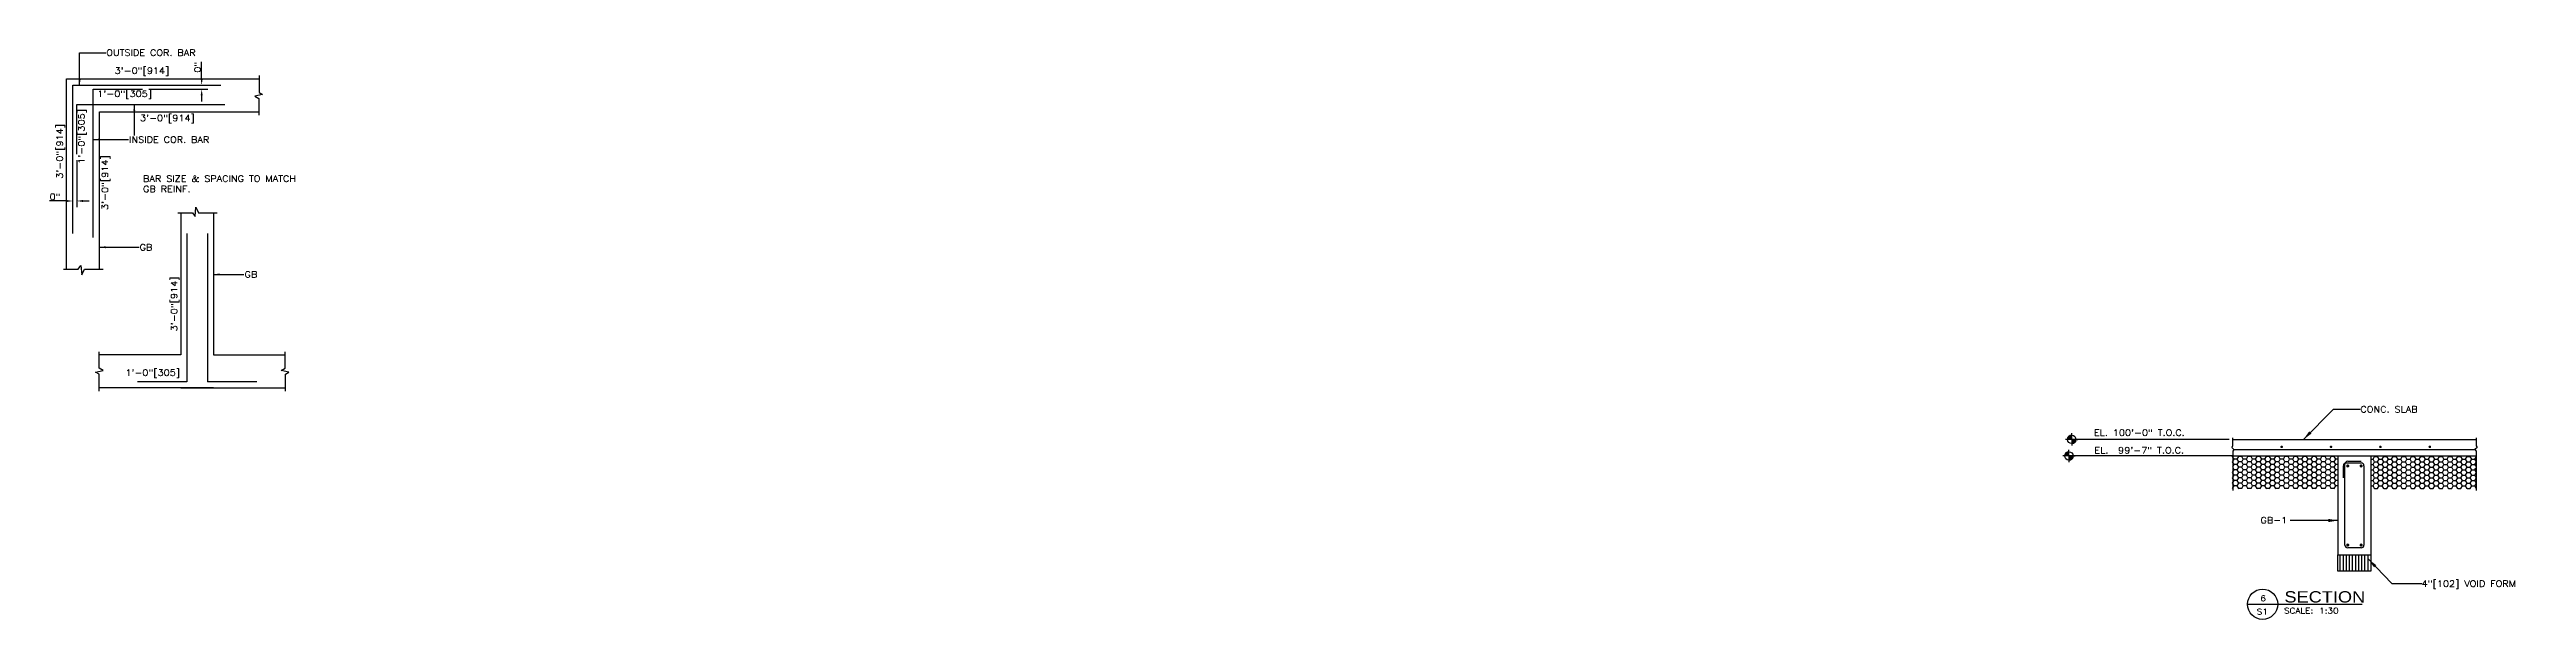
# Model space of a CAD drawing. Header units: millimetres. Extents: x -1323 to 60408, y -30584 to 1459.
# Drawn here: x 38009 to 53302, y -6521 to -3009 of the extents above; entities that cross this region are included whole.
import ezdxf
from ezdxf.enums import TextEntityAlignment as Align

# ---------------------------------------------------------------- set-up
doc = ezdxf.new("R2010")
doc.units = ezdxf.units.MM
for name, color, linetype in [('C-052-16', 52, 'Continuous'), ('DIM133', 133, 'Continuous'), ('Dimension', 2, 'Continuous'), ('FLOOR$0$S-LIGHT', 3, 'Continuous'), ('GE-002-4', 2, 'Continuous'), ('L131', 131, 'Continuous'), ('LAYER11A', 11, 'Continuous'), ('LAYER131A', 131, 'Continuous'), ('LAYER15A', 15, 'Continuous'), ('LAYER72A', 72, 'Continuous'), ('LAYER7A', 7, 'Continuous'), ('Structural_Section_Dim', 2, 'Continuous'), ('TEXT131', 131, 'Continuous')]:
    doc.layers.add(name, color=color, linetype=linetype)
doc.styles.add('ROMANS', font='ROMANS.SHX', dxfattribs={"width": 0.8})
doc.styles.add('ROMANS-115', font='romans.shx', dxfattribs={"width": 1.15})
doc.styles.add('SANS-80', font='sanss___.ttf', dxfattribs={"width": 0.8})
doc.dimstyles.new('112-ROMANS-115-MS', dxfattribs={"dimscale": 0, "dimtxt": 1.5, "dimasz": 1.5, "dimexe": 1.5, "dimexo": 1.5, "dimgap": 0.125, "dimtad": 1, "dimdec": 4, "dimzin": 1, "dimdsep": 46, "dimlunit": 4, "dimtxsty": 'ROMANS-115', "dimcen": 0.125, "dimclrd": 256, "dimclre": 256, "dimclrt": 256, "dimadec": 0, "dimazin": 0, "dimtfac": 1, "dimtdec": 4, "dimtofl": 0, "dimtmove": 0, "dimatfit": 0, "dimfxl": 1, "dimfrac": 2, "dimtolj": 1, "dimtzin": 0, "dimarcsym": 0})
doc.dimstyles.new('Copy of 112-ROMANS-115-MS-BPV', dxfattribs={"dimscale": 0, "dimtxt": 1.5, "dimasz": 1.5, "dimexe": 1.5, "dimexo": 0.75, "dimgap": 0.75, "dimtad": 1, "dimdec": 3, "dimlfac": -96, "dimrnd": 0.125, "dimzin": 1, "dimdsep": 46, "dimlunit": 4, "dimtxsty": 'ROMANS-115', "dimcen": 0.75, "dimclrd": 256, "dimclre": 256, "dimclrt": 256, "dimadec": 0, "dimazin": 0, "dimtfac": 1, "dimtdec": 3, "dimtofl": 0, "dimtmove": 0, "dimatfit": 0, "dimfxl": 1, "dimfrac": 2, "dimtolj": 1, "dimtzin": 0, "dimarcsym": 0})

msp = doc.modelspace()

# ---------------------------------------------------------------- texts
at = {"layer": 'GE-002-4', "char_height": 38.1, "attachment_point": 1, "style": 'ROMANS-115'}
for s, insert in [('EL. 100\'-0" T.O.C. ', (50630.83899, -5351.21503)), ('EL.  99\'-7" T.O.C. ', (50633.92264, -5459.82183)), ('GB-1 ', (51659.35031, -5890.66925)), ('\\A1;4"[102] VOID FORM', (52654.77896, -6281.48691))]:
    msp.add_mtext(s, dxfattribs=dict(at, insert=insert))
at = {"layer": 'Structural_Section_Dim', "insert": (52276.24659, -5206.9546), "char_height": 38.1, "attachment_point": 1, "style": 'ROMANS-115'}
msp.add_mtext('\\A1;CONC. SLAB', dxfattribs=at)

# ---------------------------------------------------------------- blocks, each defined once
blk = doc.blocks.new('*D84')
at = {"layer": 'Defpoints', "color": 0}
for p in [(1519.07, -128.07), (1533.41, -127.07), (1538.07, -127.07)]:
    blk.add_point(p, dxfattribs=at)
at = {"layer": 'GE-002-4', "lineweight": -2}
for p, q in [((1533.41, -125.57), (1533.41, -121.44)), ((1520.57, -128.07), (1534.91, -128.07)), ((1533.41, -129.57), (1533.41, -131.07))]:
    blk.add_line(p, q, dxfattribs=at)
at = {"layer": 'GE-002-4'}
for points in [[(1533.16, -125.57), (1533.66, -125.57), (1533.41, -127.07)], [(1533.16, -129.57), (1533.66, -129.57), (1533.41, -128.07)]]:
    blk.add_solid(points, dxfattribs=at)
at = {"layer": 'GE-002-4', "insert": (1532.39, -122.75), "char_height": 1.5, "attachment_point": 5, "rotation": 90, "style": 'ROMANS-115'}
blk.add_mtext('\\A1;0"', dxfattribs=at)
blk = doc.blocks.new('*D85')
at = {"layer": 'Defpoints', "color": 0}
for p in [(1502.07, -143.81), (1503.07, -143.81), (1502.07, -155.2)]:
    blk.add_point(p, dxfattribs=at)
at = {"layer": 'GE-002-4', "lineweight": -2}
for p, q in [((1503.07, -145.31), (1503.07, -156.7)), ((1500.57, -155.2), (1496.43, -155.2)), ((1504.57, -155.2), (1506.07, -155.2))]:
    blk.add_line(p, q, dxfattribs=at)
at = {"layer": 'GE-002-4'}
for points in [[(1500.57, -154.95), (1500.57, -155.45), (1502.07, -155.2)], [(1504.57, -154.95), (1504.57, -155.45), (1503.07, -155.2)]]:
    blk.add_solid(points, dxfattribs=at)
at = {"layer": 'GE-002-4', "insert": (1497.75, -154.18), "char_height": 1.5, "attachment_point": 5, "style": 'ROMANS-115'}
blk.add_mtext('\\A1;0"', dxfattribs=at)
blk = doc.blocks.new('Title-section')
at = {"layer": 'LAYER15A'}
blk.add_line((-2.066, -7.538), (-0.798, -7.538), dxfattribs=at)
blk.add_circle((-1.899, -7.538), 0.167, dxfattribs=at)
at = {"layer": 'L131', "style": 'ROMANS', "width": 1.15}
blk.add_text('SCALE:', height=0.0625, dxfattribs=at).set_placement((-1.663, -7.64))
for tag, p in [('SHEET_NO.', (-1.902, -7.651)), ('TITLE_NO.', (-1.893, -7.504))]:
    blk.add_attdef(tag, text='', height=0.0625, dxfattribs=at).set_placement(p, align=Align.CENTER)
blk.add_attdef('SCALE', (-1.274, -7.641), '', height=0.0625, dxfattribs=at)
at = {"layer": 'TEXT131', "style": 'SANS-80', "width": 1.15}
blk.add_text('SECTION', height=0.125, dxfattribs=at).set_placement((-1.658, -7.519))
blk = doc.blocks.new('*X83')
at = {"color": 0}
for p, q in [((614, 821.4), (626, 833.3)), ((614, 821.6), (625.8, 833.3)), ((614, 821.7), (625.6, 833.3)), ((614, 821.9), (625.4, 833.3)), ((614, 822.1), (625.3, 833.3)), ((614.1, 822.3), (625.1, 833.3)), ((614.1, 822.5), (624.9, 833.3)), ((614.1, 822.7), (624.7, 833.3)), ((614.1, 822.9), (624.5, 833.2)), ((614.1, 823.1), (624.3, 833.2)), ((614.2, 821.3), (626, 833.2)), ((614.2, 823.3), (624.1, 833.2)), ((614.2, 823.5), (623.8, 833.1)), ((614.3, 823.7), (623.6, 833.1)), ((614.3, 824), (623.4, 833.1)), ((614.3, 821.3), (626, 833)), ((614.4, 824.2), (623.2, 833)), ((614.4, 824.4), (622.9, 832.9)), ((614.5, 824.7), (622.7, 832.9)), ((614.5, 821.3), (626, 832.8)), ((614.6, 824.9), (622.4, 832.8)), ((614.7, 825.2), (622.2, 832.7)), ((614.7, 821.3), (626, 832.7)), ((614.8, 825.5), (621.9, 832.6)), ((614.9, 825.8), (621.6, 832.5)), ((614.9, 821.3), (626, 832.5)), ((615, 826.1), (621.3, 832.4)), ((615, 821.3), (626, 832.3)), ((615.1, 826.4), (621, 832.2)), ((615.2, 821.3), (626, 832.1)), ((615.3, 826.7), (620.6, 832.1)), ((615.4, 821.3), (626, 832)), ((615.5, 827.1), (620.3, 831.9)), ((615.6, 821.3), (626, 831.8)), ((615.7, 827.5), (619.9, 831.6)), ((615.8, 821.3), (626, 831.6)), ((615.9, 821.3), (626, 831.4)), ((616, 828), (619.4, 831.3)), ((616.1, 821.3), (626, 831.3)), ((616.3, 821.3), (626, 831.1)), ((616.4, 828.6), (618.8, 830.9)), ((616.5, 821.3), (626, 830.9)), ((616.6, 821.3), (626, 830.7)), ((616.8, 821.3), (626, 830.6)), ((617, 821.3), (626, 830.4)), ((617.2, 821.3), (626, 830.2)), ((617.3, 821.3), (626, 830)), ((617.5, 821.3), (626, 829.8)), ((617.7, 821.3), (626, 829.7)), ((617.9, 821.3), (626, 829.5)), ((618, 821.3), (626, 829.3)), ((618.2, 821.3), (626, 829.1)), ((618.4, 821.3), (626, 829)), ((618.6, 821.3), (626, 828.8)), ((618.8, 821.3), (626, 828.6)), ((618.9, 821.3), (626, 828.4)), ((619.1, 821.3), (626, 828.3)), ((619.3, 821.3), (626, 828.1)), ((619.5, 821.3), (626, 827.9)), ((619.6, 821.3), (626, 827.7)), ((619.8, 821.3), (626, 827.5)), ((620, 821.3), (626, 827.4)), ((620.2, 821.3), (626, 827.2)), ((620.3, 821.3), (626, 827)), ((620.5, 821.3), (626, 826.8)), ((620.7, 821.3), (626, 826.7)), ((620.9, 821.3), (626, 826.5)), ((621.1, 821.3), (626, 826.3)), ((621.2, 821.3), (626, 826.1)), ((621.4, 821.3), (626, 826)), ((621.6, 821.3), (626, 825.8)), ((621.8, 821.3), (626, 825.6)), ((621.9, 821.3), (626, 825.4)), ((622.1, 821.3), (626, 825.2)), ((622.3, 821.3), (626, 825.1)), ((622.5, 821.3), (626, 824.9)), ((622.6, 821.3), (626, 824.7)), ((622.8, 821.3), (626, 824.5)), ((623, 821.3), (626, 824.4)), ((623.2, 821.3), (626, 824.2)), ((623.4, 821.3), (626, 824)), ((623.5, 821.3), (626, 823.8)), ((623.7, 821.3), (626, 823.7)), ((623.9, 821.3), (626, 823.5)), ((624.1, 821.3), (626, 823.3)), ((624.2, 821.3), (626, 823.1)), ((624.4, 821.3), (626, 822.9)), ((624.6, 821.3), (626, 822.8)), ((624.8, 821.3), (626, 822.6)), ((624.9, 821.3), (626, 822.4)), ((625.1, 821.3), (626, 822.2)), ((625.3, 821.3), (626, 822.1)), ((625.5, 821.3), (626, 821.9)), ((625.7, 821.3), (626, 821.7)), ((625.8, 821.3), (626, 821.5)), ((626, 821.3), (626, 821.4))]:
    blk.add_line(p, q, dxfattribs=at)
blk = doc.blocks.new('cornerbardetails')
at = {"layer": 'C-052-16'}
for p, q in [((-21.8938, 31.33857), (14.1062, 31.33857)), ((-21.8938, -4.66143), (-21.8938, 31.33857)), ((-16.8938, -5.66143), (-16.8938, 30.33857)), ((-16.8938, 30.33857), (-4.8938, 30.33857)), ((-20.8938, 26.59729), (15.1062, 26.59729)), ((-20.8938, 14.59729), (-20.8938, 26.59729)), ((5.85164, -4.64649), (5.85164, -40.64649)), ((10.85164, -4.64649), (10.85164, -40.64649)), ((5.85164, -40.64649), (-6.14836, -40.64649)), ((22.85164, -40.64649), (10.85164, -40.64649))]:
    blk.add_line(p, q, dxfattribs=at)
at = {"layer": 'LAYER131A'}
for p, q in [((-23.3938, 32.83857), (23.40865, 32.83857)), ((-23.3938, -13.29422), (-23.3938, 32.83857)), ((23.40865, 33.6504), (23.40865, 29.50956)), ((-15.3938, -13.3013), (-15.3938, 24.83857)), ((-15.3938, 24.83857), (23.38212, 24.83857)), ((24.25928, 29.02269), (22.40751, 28.63319)), ((22.40751, 28.63319), (23.38212, 28.04895)), ((23.38212, 28.04895), (23.38212, 24.0504)), ((23.40865, 29.50956), (24.25928, 29.02269)), ((3.63455, 0.3387), (7.19221, 0.3387)), ((4.35164, 0.3387), (4.35164, -34.14649)), ((7.19221, 0.3387), (7.85039, -0.55092)), ((7.85039, -0.55092), (8.02989, 1.72073)), ((8.02989, 1.72073), (8.68806, 0.34578)), ((8.68806, 0.34578), (13.23455, 0.34578)), ((12.35164, 0.34578), (12.35164, -34.14649)), ((-24.11088, -13.29422), (-20.55323, -13.29422)), ((-20.55323, -13.29422), (-19.89505, -12.4046)), ((-19.89505, -12.4046), (-19.71555, -14.67625)), ((-19.71555, -14.67625), (-19.05737, -13.3013)), ((-19.05737, -13.3013), (-14.51088, -13.3013)), ((-15.44701, -37.35688), (-15.44701, -33.35833)), ((4.35164, -34.14649), (-15.44701, -34.14649)), ((12.35164, -34.14649), (29.78402, -34.14649)), ((29.78402, -37.35688), (29.78402, -33.35833)), ((-16.32417, -38.33061), (-14.4724, -37.94112)), ((-15.47354, -38.81748), (-16.32417, -38.33061)), ((-15.47354, -42.95833), (-15.47354, -38.81748)), ((-14.4724, -37.94112), (-15.44701, -37.35688)), ((28.8094, -37.94112), (29.78402, -37.35688)), ((30.66118, -38.33061), (28.8094, -37.94112)), ((29.81054, -38.81748), (30.66118, -38.33061)), ((29.81054, -42.95833), (29.81054, -38.81748)), ((12.35164, -42.14649), (-15.47354, -42.14649)), ((4.35164, -42.14649), (29.81054, -42.14649))]:
    blk.add_line(p, q, dxfattribs=at)
at = {"layer": 'GE-002-4', "char_height": 1.5, "attachment_point": 1, "style": 'ROMANS-115'}
for s, insert in [('\\A1;OUTSIDE COR. BAR', (-13.75149, 39.94531)), ('1\'-0"[305]', (-15.92401, 29.97447)), ('3\'-0"[914]', (-11.71966, 35.58316)), ('3\'-0"[914]', (-5.52895, 24.0865)), ('\\A1;INSIDE COR. BAR', (-8.20348, 18.85573)), ('GB REINF.', (-4.7913, 6.86454)), ('BAR SIZE & SPACING TO MATCH', (-4.7913, 9.39304)), ('GB', (-5.64777, -7.26952)), ('GB', (19.85779, -13.8649)), ('1\'-0"[305]', (-9.09346, -37.70598))]:
    blk.add_mtext(s, dxfattribs=dict(at, insert=insert))
at = {"layer": 'GE-002-4', "char_height": 1.5, "attachment_point": 1, "rotation": 90, "style": 'ROMANS-115'}
for s, insert in [('1\'-0"[305]', (-20.5204, 12.21776)), ('3\'-0"[914]', (-25.81791, 8.58585)), ('3\'-0"[914]', (-14.82349, 0.98226)), ('3\'-0"[914]', (2.00355, -28.41752))]:
    blk.add_mtext(s, dxfattribs=dict(at, insert=insert))
at = {"layer": 'GE-002-4'}
dim = blk.add_linear_dim(base=(9.4494, 31.33857), p1=(-4.8938, 30.33857), p2=(14.1062, 31.33857), angle=90, text='0"', dimstyle='112-ROMANS-115-MS', override={"dimscale": 1, "dimse2": 1}, dxfattribs=at)
dim.commit()
dim.dimension.update_dxf_attribs({"geometry": '*D84', "text_midpoint": (8.43154, 35.65464), "insert": (-1523.95984, 158.40924)})
dim = blk.add_linear_dim(base=(-21.8938, 3.20678), p1=(-20.8938, 14.59729), p2=(-21.8938, 14.59729), text='0"', dimstyle='112-ROMANS-115-MS', override={"dimscale": 1, "dimse2": 1}, dxfattribs=at)
dim.commit()
dim.dimension.update_dxf_attribs({"geometry": '*D85', "text_midpoint": (-26.20987, 4.22464), "insert": (-1523.95984, 158.40924)})
at = {"layer": 'GE-002-4', "annotation_type": 0, "has_hookline": 1, "hookline_direction": 0}
for points, override, text_width in [([(-20.20611, 31.33857), (-20.20611, 39.19531), (-13.87649, 39.19531)], {"dimscale": 1, "dimtad": 0}, 24.47857), ([(-16.8938, 18.10573), (-8.32848, 18.10573)], {"dimscale": 1, "dimtad": 0}, 21.93214), ([(-15.3938, -8.01952), (-5.77277, -8.01952)], {"dimscale": 1, "dimtad": 0}, 2.95714), ([(12.35164, -14.6149), (19.73279, -14.6149)], {"dimscale": 1, "dimtad": 0, "dimse2": 1}, 2.95714)]:
    blk.add_leader(points, dimstyle='112-ROMANS-115-MS', override=override, dxfattribs=dict(at, text_width=text_width))
at = {"layer": 'GE-002-4'}
blk.add_leader([(-6.92474, 26.59729), (-6.92474, 19.09881)], dimstyle='112-ROMANS-115-MS', override={"dimscale": 1, "dimtad": 0}, dxfattribs=at)

# ---------------------------------------------------------------- hatches: boundary and pattern name
at = {"layer": 'LAYER7A'}
h = msp.add_hatch(dxfattribs=at)
h.set_pattern_fill('HONEY', color=256, scale=152.4, style=0)
h.set_pattern_definition([(180, (189018.163, -26485.29), (-28.575, 16.4977839), [19.05, -38.1]), (60, (189018.163, -26485.29), (28.575, 16.497784), [19.05, -38.1]), (120, (189018.163, -26485.29), (-6e-08, 32.9955678), [-38.1, 19.05])])
h.paths.add_polyline_path([(52087.097, -5513.40175), (52087.097, -5716.60175), (51487.07799, -5716.60175), (51487.07799, -5593.82233), (51494.41331, -5582.30943), (51480.79059, -5571.84318), (51486.03009, -5561.37692), (51486.03009, -5513.40175)])
h.paths.add_polyline_path([(52087.097, -5513.40175), (52137.897, -5513.40175), (52137.897, -5716.60175), (52087.097, -5716.60175)])
h = msp.add_hatch(dxfattribs=at)
h.set_pattern_fill('HONEY', color=256, scale=152.4, style=0)
h.set_pattern_definition([(0, (-84539.169, -26485.29), (28.575, 16.4977839), [19.05, -38.1]), (120, (-84539.169, -26485.29), (-28.575, 16.497784), [19.05, -38.1]), (60, (-84539.169, -26485.29), (6e-08, 32.9955678), [-38.1, 19.05])])
h.paths.add_polyline_path([(52391.897, -5513.40175), (52391.897, -5716.60175), (52991.916, -5716.60175), (52991.916, -5593.82233), (52984.58068, -5582.30943), (52998.2034, -5571.84318), (52992.9639, -5561.37692), (52992.9639, -5513.40175)])
h.paths.add_polyline_path([(52391.897, -5513.40175), (52341.097, -5513.40175), (52341.097, -5716.60175), (52391.897, -5716.60175)])
h = msp.add_hatch(dxfattribs=at)
h.set_pattern_fill('LINE', color=256, scale=152.13536, angle=90, style=0)
h.set_pattern_definition([(90, (-29221.292, 17622.48), (-19.01692, 0), [])])
h.paths.add_polyline_path([(52137.897, -6123.00175), (52137.897, -6224.42532), (52340.74414, -6224.42532), (52340.74414, -6123.00175)])

# ---------------------------------------------------------------- linework, layer by layer
at = {"layer": 'DIM133'}
for p, q in [((51487.49053, -5452.02173), (51482.25103, -5462.48799)), ((51482.25103, -5462.48799), (51495.87375, -5472.95425)), ((51487.49053, -5401.51878), (51487.49053, -5452.02173)), ((51495.87375, -5472.95425), (51488.53844, -5484.46714)), ((51488.53844, -5484.46714), (51488.53844, -5726.40544)), ((52996.74296, -5462.48799), (52983.12024, -5472.95425)), ((52983.12024, -5472.95425), (52990.45555, -5484.46714)), ((52990.45555, -5484.46714), (52990.45555, -5726.40544)), ((52991.50346, -5401.51878), (52991.50346, -5452.02173)), ((52991.50346, -5452.02173), (52996.74296, -5462.48799))]:
    msp.add_line(p, q, dxfattribs=at)
at = {"layer": 'FLOOR$0$S-LIGHT'}
for p, q in [((50494.45629, -5411.80175), (50456.25707, -5411.80175)), ((50476.49913, -5513.40175), (50476.49913, -5475.20253)), ((50494.45629, -5411.80175), (50494.45629, -5373.60253)), ((50494.45629, -5411.80175), (50532.6555, -5411.80175)), ((50494.45629, -5411.80175), (50494.45629, -5450.00096)), ((50476.49913, -5513.40175), (50438.29991, -5513.40175)), ((50476.49913, -5513.40175), (50514.69835, -5513.40175)), ((50476.49913, -5513.40175), (50476.49913, -5551.60096))]:
    msp.add_line(p, q, dxfattribs=at)
for centre in [(50476.49913, -5513.40175), (50494.45629, -5411.80175)]:
    msp.add_circle(centre, 25.46615, dxfattribs=at)
for centre, start, end in [((50476.49913, -5513.40175), 90, 180), ((50494.45629, -5411.80175), 90, 180), ((50494.45632, -5411.76864), 269.944781668, 359.944781668), ((50476.49916, -5513.36864), 269.944781668, 359.944781668)]:
    msp.add_arc(centre, 25.46615, start, end, dxfattribs=at)
at = {"layer": 'LAYER11A'}
for p, q in [((51487.49053, -5411.80175), (52991.50346, -5411.80175)), ((51488.53844, -5513.40175), (52990.45555, -5513.40175)), ((52137.897, -5513.40175), (52137.897, -6123.00175)), ((52341.097, -5513.40175), (52341.097, -6123.00175)), ((52137.897, -6123.00175), (52341.097, -6123.00175)), ((52137.897, -6123.00175), (52341.097, -6123.00175))]:
    msp.add_line(p, q, dxfattribs=at)
at = {"layer": 'LAYER131A'}
for p, q in [((52137.897, -6224.42532), (52137.897, -6123.00175)), ((52340.74414, -6224.42532), (52137.897, -6224.42532)), ((52340.74414, -6123.00175), (52340.74414, -6224.42532))]:
    msp.add_line(p, q, dxfattribs=at)
for points, const_width in [([(51786.26575, -5457.67152, 1), (51794.20325, -5457.67152, 1)], 7.9375), ([(52091.06575, -5457.67152, 1), (52099.00325, -5457.67152, 1)], 7.9375), ([(52395.86575, -5457.67152, 1), (52403.80325, -5457.67152, 1)], 7.9375), ([(52700.66575, -5457.67152, 1), (52708.60325, -5457.67152, 1)], 7.9375), ([(52193.4595, -5575.39098, 1), (52202.9845, -5575.39098, 1)], 9.525), ([(52285.5345, -5575.39098, -1), (52276.0095, -5575.39098, -1)], 9.525), ([(52193.4595, -6062.67675, -1), (52202.9845, -6062.67675, -1)], 9.525), ([(52285.5345, -6062.67675, 1), (52276.0095, -6062.67675, 1)], 9.525)]:
    msp.add_lwpolyline(points, format="xyb", close=True, dxfattribs=dict(at, const_width=const_width))
at = {"layer": 'LAYER72A'}
for p, q in [((51495.49639, -5473.54652), (52983.4976, -5473.54652)), ((52171.2345, -5648.33925), (52171.2345, -5573.72675)), ((52180.7595, -6062.67675), (52180.7595, -5564.20175)), ((52188.697, -5556.26425), (52280.772, -5556.26425)), ((52198.222, -5546.73925), (52280.772, -5546.73925)), ((52298.2345, -5573.72675), (52298.2345, -6062.67675)), ((52280.772, -6080.13925), (52198.222, -6080.13925))]:
    msp.add_line(p, q, dxfattribs=at)
for centre, start, end in [((52188.697, -5573.72675), 90, 180), ((52198.222, -5564.20175), 90, 180), ((52280.772, -5573.72675), 0, 90), ((52198.222, -6062.67675), 180, 270), ((52280.772, -6062.67675), 270, 0)]:
    msp.add_arc(centre, 17.4625, start, end, dxfattribs=at)
at = {"layer": 'Structural_Section_Dim', "ltscale": 12}
for p, q in [((51465.35249, -5411.80175), (50494.45629, -5411.80175)), ((51488.53844, -5513.40175), (50476.49913, -5513.40175))]:
    msp.add_line(p, q, dxfattribs=at)

# ---------------------------------------------------------------- block references
at = {"layer": 'Dimension', "xscale": 25.4, "yscale": 25.4, "zscale": 25.4}
msp.add_blockref('cornerbardetails', (38708.57992, -4023.59465), dxfattribs=at)
at = {"layer": 'FLOOR$0$S-LIGHT', "xscale": 2.122178819443161, "yscale": 2.122178819446049, "zscale": 2.122178819445409}
for p in [(49148.75745, -7256.43642), (49166.7146, -7154.83642)]:
    msp.add_blockref('*X83', p, dxfattribs=at)
at = {"layer": 'FLOOR$0$S-LIGHT', "xscale": -2.122178819444738, "yscale": 2.122178819446049, "zscale": 2.122178819445409, "rotation": 269.9447816678198}
for p in [(48750.9255, -6738.61328), (48732.96835, -6840.21328)]:
    msp.add_blockref('*X83', p, dxfattribs=at)
at = {"layer": 'Structural_Section_Dim', "xscale": 558.8, "yscale": 558.8, "zscale": 558.8}
msp.add_blockref('Title-section', (52733.68584, -2215.39479), dxfattribs=at).add_auto_attribs({'TITLE_NO.': '6', 'SHEET_NO.': 'S1', 'SCALE': '1:30'})

msp.set_redraw_order([(e.dxf.handle, doc.entitydb.next_handle()) for e in msp.query("TEXT MTEXT ATTDEF DIMENSION ARC_DIMENSION")])  # texts and dimensions are drawn at this point

# ---------------------------------------------------------------- leaders
at = {"layer": 'GE-002-4'}
msp.add_leader([(52137.897, -5911.45507), (51842.77932, -5911.45507)], dimstyle='112-ROMANS-115-MS', override={"dimscale": 1, "dimasz": 60, "dimtad": 0}, dxfattribs=at)
at = {"layer": 'GE-002-4', "annotation_type": 0, "has_hookline": 1, "hookline_direction": 0, "text_width": 646.79286}
msp.add_leader([(52326.05589, -6150.40202), (52469.77591, -6300.53691), (52654.65396, -6300.53691)], dimstyle='112-ROMANS-115-MS', override={"dimscale": 1, "dimasz": 60, "dimtad": 0}, dxfattribs=at)
at = {"layer": 'Structural_Section_Dim', "annotation_type": 0, "has_hookline": 1, "hookline_direction": 0, "text_width": 390.16214}
msp.add_leader([(51924.55002, -5411.80175), (52110.34717, -5226.0046), (52275.49659, -5226.0046)], dimstyle='Copy of 112-ROMANS-115-MS-BPV', override={"dimscale": 1, "dimasz": 60, "dimtad": 0}, dxfattribs=at)

doc.saveas('drawing.dxf')
